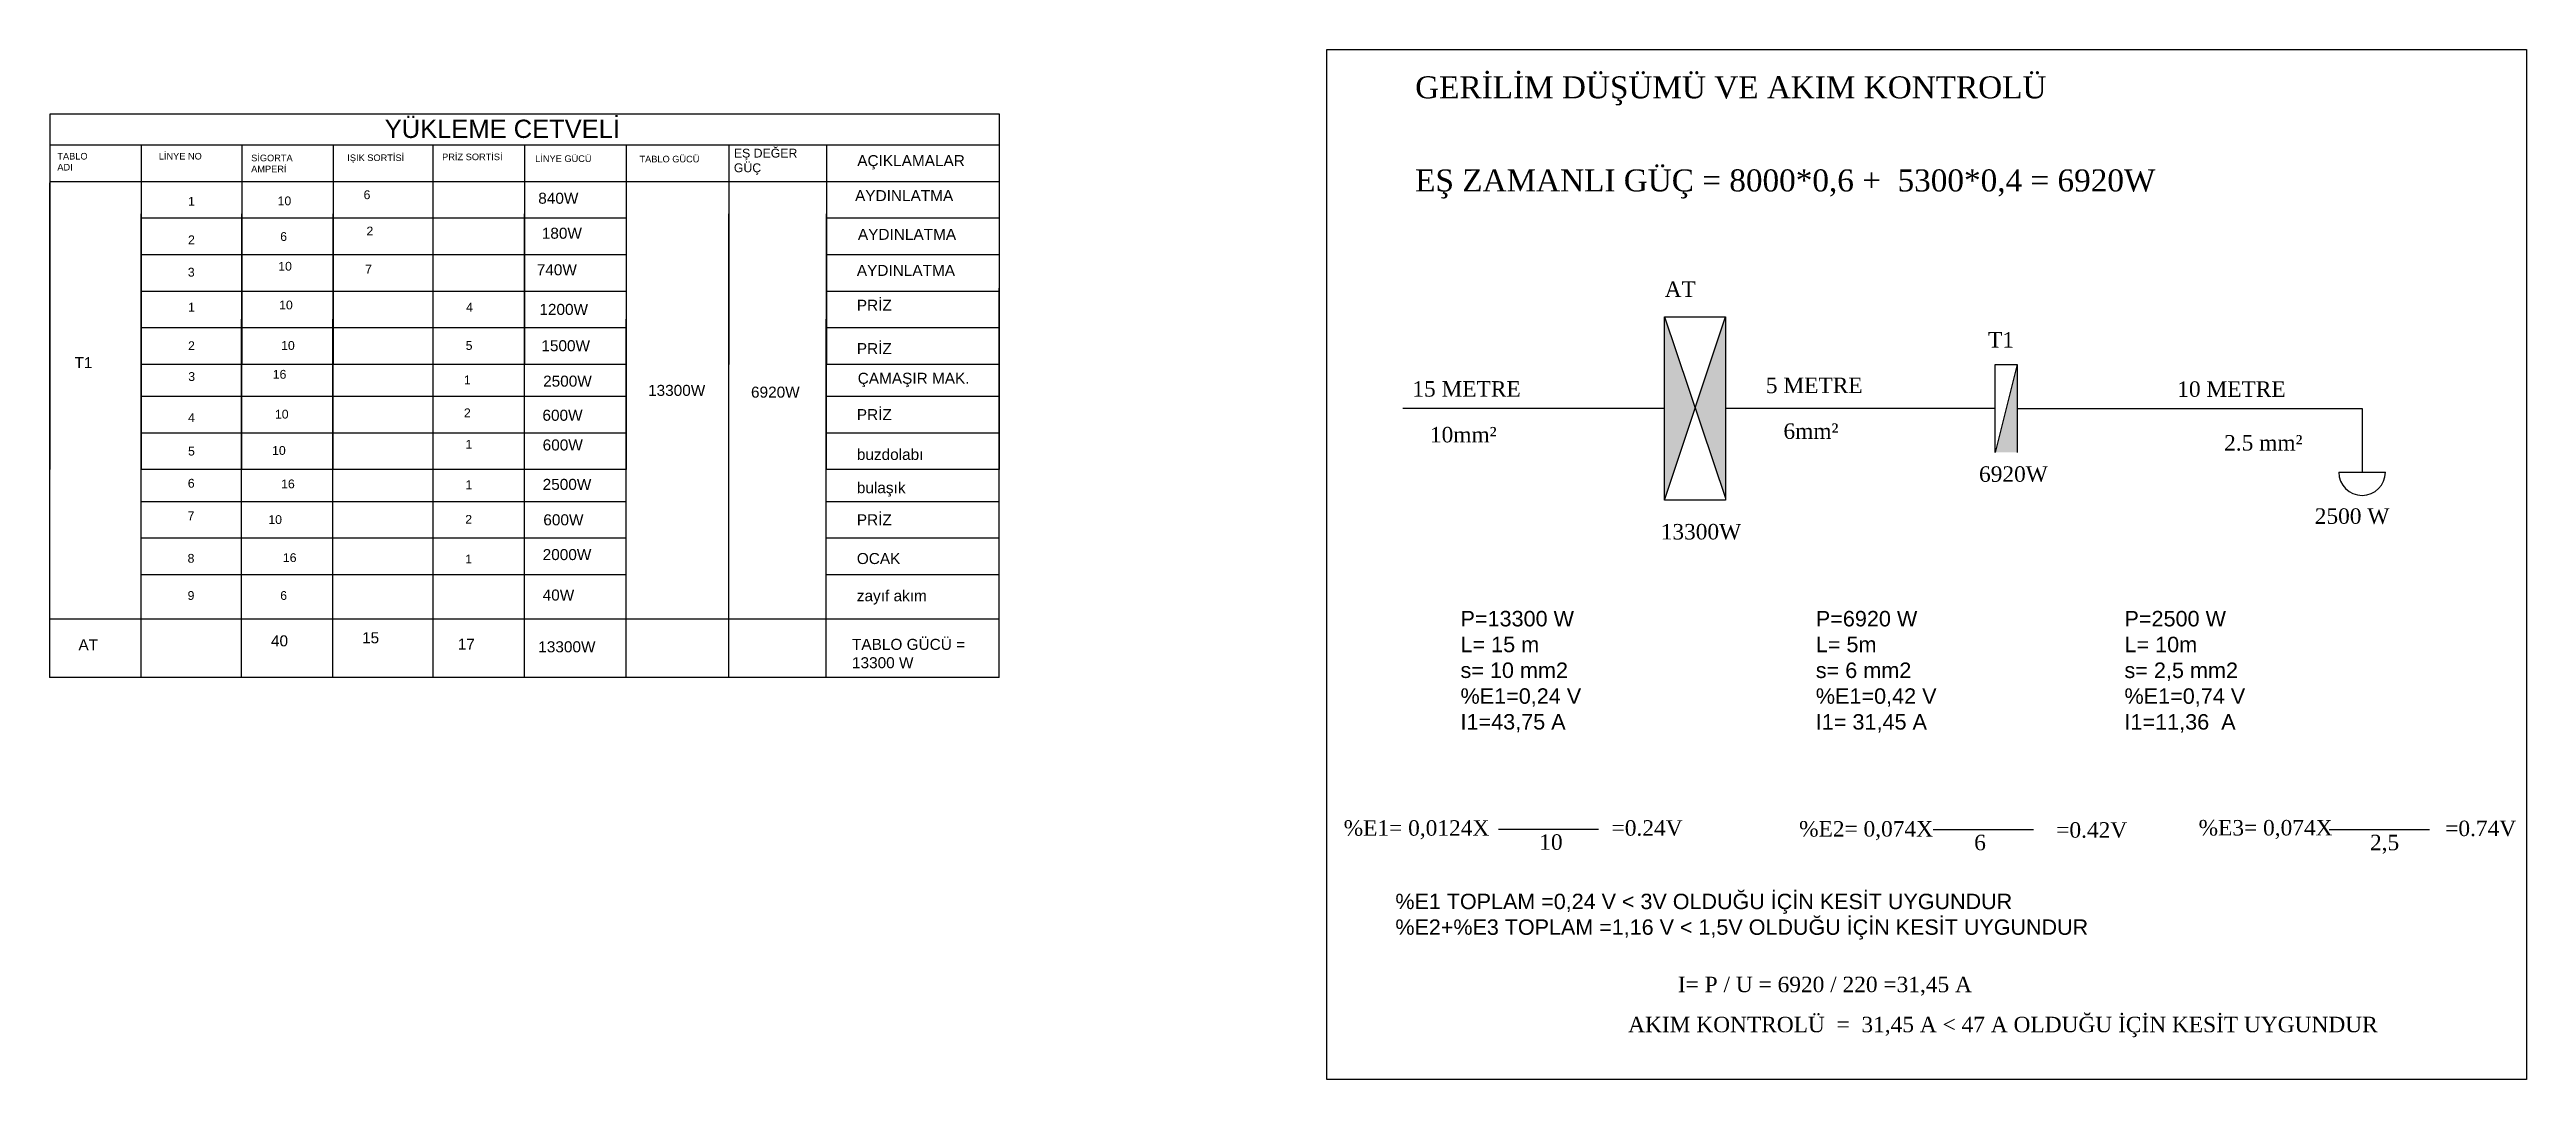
# Model space of a CAD drawing. Header units: millimetres. Extents: x 1527 to 1731, y 654 to 738.
# Drawn here: x 1566 to 1678.6, y 653.5 to 700.3 of the extents above; entities that cross this region are included whole.
import ezdxf

# ---------------------------------------------------------------- set-up
doc = ezdxf.new("R2010")
doc.units = ezdxf.units.MM
doc.layers.add('semboller', color=7, linetype='Continuous')
doc.styles.add('Annotative', font='arial.ttf')
doc.styles.get("Standard").update_dxf_attribs({"font": 'arial.ttf'})

msp = doc.modelspace()

# ---------------------------------------------------------------- texts
at = {"attachment_point": 1}
for s, width, gutter_width, heights, insert, char_height in [('{\\fTimes New Roman|b0|i0|c162|p18;GERİLİM DÜŞÜMÜ VE AKIM KONTROLÜ}', 42.4612, 0.879, [0.732], (1628.11, 699.12), 1), ('{\\fTimes New Roman|b0|i0|c162|p18;EŞ ZAMANLI GÜÇ = 8000*0,6 +  5300*0,4 = 6920W}', 42.4612, 0.879, [1.75], (1628.11, 694.89), 1), ('{\\fTimes New Roman|b0|i0|c162|p18;AT}', 6.6355, 0.879, [0], (1639.45, 689.8), 0.7034), ('{\\fTimes New Roman|b0|i0|c162|p18;T1\\fMS Shell Dlg 2|b0|i0|c162|p0;\\H0.70833x;\\P\\fTimes New Roman|b0|i0|c162|p18;\\H1.41177x;    }', 6.6355, 0.879, [0], (1654.15, 687.5), 0.7034), ('{\\fTimes New Roman|b0|i0|c162|p18;15 METRE    }', 6.6355, 0.879, [0], (1627.98, 685.27), 0.7034), ('{\\fTimes New Roman|b0|i0|c162|p18;5 METRE    }', 6.6355, 0.879, [0], (1644.05, 685.43), 0.7034), ('{\\fTimes New Roman|b0|i0|c162|p18;10 METRE    }', 6.6355, 0.879, [0], (1662.75, 685.26), 0.7034), ('{\\fTimes New Roman|b0|i0|c162|p18;10mm²\\fMS Shell Dlg 2|b0|i0|c162|p0;\\H0.70833x;\\P\\fTimes New Roman|b0|i0|c162|p18;\\H1.41177x;    }', 6.6355, 0.879, [0], (1628.78, 683.19), 0.7034), ('{\\fTimes New Roman|b0|i0|c162|p18;6mm²\\fMS Shell Dlg 2|b0|i0|c162|p0;\\H0.70833x;\\P\\fTimes New Roman|b0|i0|c162|p18;\\H1.41177x;    }', 6.6355, 0.879, [0], (1644.85, 683.35), 0.7034), ('{\\fTimes New Roman|b0|i0|c162|p18;2.5 mm²\\fMS Shell Dlg 2|b0|i0|c162|p0;\\H0.70833x;\\P\\fTimes New Roman|b0|i0|c162|p18;\\H1.41177x;    }', 6.6355, 0.879, [0], (1664.88, 682.82), 0.7034), ('{\\fTimes New Roman|b0|i0|c162|p18;6920W    }', 6.6355, 0.879, [0], (1653.74, 681.4), 0.7034), ('{\\fTimes New Roman|b0|i0|c162|p18;2500 W  }', 6.6355, 0.879, [0], (1669, 679.49), 0.7034), ('{\\fTimes New Roman|b0|i0|c162|p18;13300W    }', 6.6355, 0.879, [0], (1639.27, 678.78), 0.7034), ('P=13300 W\\PL= 15 m\\Ps= 10 mm2\\P%E1=0,24 V\\PI1=43,75 A', 7.403, 10.59, [0], (1630.17, 674.83), 0.703), ('P=6920 W\\PL= 5m\\Ps= 6 mm2\\P%E1=0,42 V\\PI1= 31,45 A', 7.403, 10.59, [0], (1646.32, 674.83), 0.7034), ('P=2500 W\\PL= 10m\\Ps= 2,5 mm2\\P%E1=0,74 V\\PI1=11,36  A', 7.403, 10.59, [0], (1660.35, 674.83), 0.7034), ('{\\fTimes New Roman|b0|i0|c162|p18;%E1= 0,0124X   }', 6.6355, 0.879, [0], (1624.86, 665.32), 0.7034), ('{\\fTimes New Roman|b0|i0|c162|p18;10}', 1.8835, 0.879, [0], (1633.75, 664.68), 0.7034), ('{\\fTimes New Roman|b0|i0|c162|p18;=0.24V   }', 6.6355, 0.879, [0], (1637.04, 665.32), 0.7034), ('{\\fTimes New Roman|b0|i0|c162|p18;%E2= 0,074X   }', 6.6355, 0.879, [0], (1645.56, 665.28), 0.7034), ('{\\fTimes New Roman|b0|i0|c162|p18;6}', 1.8835, 0.879, [0], (1653.52, 664.66), 0.7034), ('{\\fTimes New Roman|b0|i0|c162|p18;=0.42V   }', 6.6355, 0.879, [0], (1657.25, 665.23), 0.7034), ('{\\fTimes New Roman|b0|i0|c162|p18;%E3= 0,074X   }', 6.6355, 0.879, [0], (1663.72, 665.33), 0.7034), ('{\\fTimes New Roman|b0|i0|c162|p18;2,5}', 1.8835, 0.879, [0], (1671.51, 664.66), 0.7034), ('{\\fTimes New Roman|b0|i0|c162|p18;=0.74V   }', 6.6355, 0.879, [0], (1674.93, 665.3), 0.7034), ('%E1 TOPLAM =0,24 V < 3V OLDUĞU İÇİN KESİT UYGUNDUR\\P%E2+%E3 TOPLAM =1,16 V < 1,5V OLDUĞU İÇİN KESİT UYGUNDUR', 85.2262, 10.59, [5.66], (1627.21, 661.98), 0.7), ('{\\fTimes New Roman|b0|i0|c162|p18;I= P / U = 6920 / 220 =31,45 A}', 18.1361, 0.879, [0], (1640.05, 658.21), 0.7034), ('{\\fTimes New Roman|b0|i0|c162|p18;AKIM KONTROLÜ  =  31,45 A < 47 A OLDUĞU İÇİN KESİT UYGUNDUR}', 35.1715, 0.879, [0], (1637.79, 656.39), 0.7034)]:
    msp.add_mtext_dynamic_manual_height_columns(s, width=width, gutter_width=gutter_width, heights=heights, dxfattribs=dict(at, insert=insert, char_height=char_height))
at = {"insert": (1597.92, 685.02), "char_height": 0.5, "width": 4.576, "attachment_point": 1}
msp.add_mtext('6920W', dxfattribs=at)
at = {"char_height": 0.5, "attachment_point": 1, "style": 'Annotative'}
for s, insert in [('buzdolabı', (1602.73, 682.19)), ('bulaşık', (1602.73, 680.68))]:
    msp.add_mtext_dynamic_manual_height_columns(s, width=1.1932, gutter_width=10.59, heights=[0.664], dxfattribs=dict(at, insert=insert))
for s, insert, width in [('OCAK', (1602.73, 677.46), 1.1932), ('zayıf akım', (1602.73, 675.77), 4.7876)]:
    msp.add_mtext(s, dxfattribs=dict(at, insert=insert, width=width))
at = {"layer": 'semboller', "attachment_point": 1}
for s, width, heights, insert, char_height in [('YÜKLEME CETVELİ', 17.3463, [0], (1581.27, 697.15), 0.83), ('EŞ DEĞER \\PGÜÇ', 3.0253, [3.27], (1597.14, 695.83), 0.4), ('TABLO ADI', 0.249, [0], (1566.39, 695.64), 0.3), ('LİNYE NO', 2.1068, [1.3], (1571, 695.64), 0.3), ('SİGORTA AMPERİ', 1.661, [1.22], (1575.2, 695.56), 0.3), ('IŞIK SORTİSİ', 3.6365, [0], (1579.57, 695.57), 0.3), ('PRİZ SORTİSİ', 3.6365, [0], (1583.88, 695.61), 0.3), ('LİNYE GÜCÜ', 3.6365, [0], (1588.11, 695.53), 0.3), ('TABLO GÜCÜ', 3.6365, [0], (1592.85, 695.51), 0.3), ('AÇIKLAMALAR', 3.6365, [0], (1602.75, 695.54), 0.5), ('1', 1.1257, [1.25], (1572.33, 693.64), 0.4), ('10', 1.1257, [1.25], (1576.4, 693.66), 0.4), ('6', 1.1257, [1.25], (1580.31, 693.94), 0.4), ('840W', 3.6365, [0], (1588.25, 693.83), 0.5), ('AYDINLATMA', 3.6365, [0], (1602.65, 693.95), 0.5), ('2', 1.1257, [1.25], (1572.33, 691.89), 0.4), ('6', 1.1257, [1.25], (1576.52, 692.04), 0.4), ('2', 1.1257, [1.25], (1580.44, 692.29), 0.4), ('180W', 3.6365, [0], (1588.41, 692.24), 0.5), ('AYDINLATMA', 3.6365, [0], (1602.78, 692.19), 0.5), ('3', 1.1257, [1.25], (1572.32, 690.42), 0.4), ('10', 1.1257, [1.25], (1576.43, 690.69), 0.4), ('7', 1.1257, [1.25], (1580.38, 690.56), 0.4), ('740W', 3.6365, [0], (1588.18, 690.58), 0.5), ('AYDINLATMA', 3.6365, [0], (1602.73, 690.55), 0.5), ('PRİZ', 3.6365, [0], (1602.73, 688.97), 0.5), ('1', 1.1257, [1.25], (1572.33, 688.83), 0.4), ('10', 1.1257, [1.25], (1576.47, 688.93), 0.4), ('4', 1.1257, [1.25], (1584.97, 688.83), 0.4), ('1200W', 3.6365, [0], (1588.3, 688.78), 0.5), ('2', 1.1257, [1.25], (1572.33, 687.08), 0.4), ('10', 1.1257, [1.25], (1576.56, 687.09), 0.4), ('5', 1.1257, [1.25], (1584.95, 687.09), 0.4), ('1500W', 3.6365, [0], (1588.39, 687.13), 0.5), ('PRİZ', 3.6365, [0], (1602.73, 687), 0.5), ('T1', 1.1257, [1.25], (1567.17, 686.36), 0.5), ('3', 1.1257, [1.25], (1572.34, 685.68), 0.4), ('16', 1.1257, [1.25], (1576.18, 685.78), 0.4), ('1', 1.1257, [1.25], (1584.87, 685.53), 0.4), ('2500W', 3.6365, [0], (1588.47, 685.52), 0.5), ('13300W', 3.6365, [0], (1593.24, 685.1), 0.5), ('ÇAMAŞIR MAK.', 6.0994, [0], (1602.77, 685.65), 0.5), ('4', 1.1257, [1.25], (1572.33, 683.81), 0.4), ('10', 1.1257, [1.25], (1576.28, 683.97), 0.4), ('2', 1.1257, [1.25], (1584.87, 684.03), 0.4), ('600W', 3.6365, [0], (1588.44, 683.97), 0.5), ('PRİZ', 3.6365, [0], (1602.73, 684), 0.5), ('5', 1.1257, [1.25], (1572.33, 682.29), 0.4), ('10', 1.1257, [1.25], (1576.15, 682.32), 0.4), ('1', 1.1257, [1.25], (1584.94, 682.6), 0.4), ('600W', 3.6365, [0], (1588.45, 682.62), 0.5), ('6', 1.1257, [1.25], (1572.32, 680.83), 0.4), ('16', 1.1257, [1.25], (1576.56, 680.8), 0.4), ('1', 1.1257, [1.25], (1584.94, 680.76), 0.4), ('2500W', 3.6365, [0], (1588.45, 680.83), 0.5), ('7', 1.1257, [1.25], (1572.31, 679.35), 0.4), ('10', 1.1257, [1.25], (1575.98, 679.18), 0.4), ('2', 1.1257, [1.25], (1584.93, 679.19), 0.4), ('600W', 3.6365, [0], (1588.48, 679.22), 0.5), ('PRİZ', 3.6365, [0], (1602.73, 679.22), 0.5), ('8', 1.1257, [1.25], (1572.31, 677.42), 0.4), ('16', 1.1257, [1.25], (1576.64, 677.45), 0.4), ('1', 1.1257, [1.25], (1584.93, 677.39), 0.4), ('2000W', 3.6365, [0], (1588.45, 677.64), 0.5), ('9', 1.1257, [1.25], (1572.31, 675.73), 0.4), ('6', 1.1257, [1.25], (1576.52, 675.73), 0.4), ('40W', 3.6365, [0], (1588.45, 675.8), 0.5), ('AT', 1.1257, [1.25], (1567.35, 673.54), 0.5), ('40', 1.1257, [1.25], (1576.1, 673.72), 0.5), ('15', 1.1257, [1.25], (1580.24, 673.86), 0.5), ('17', 3.6365, [0], (1584.59, 673.57), 0.5), ('13300W', 3.6365, [0], (1588.25, 673.45), 0.5), ('TABLO GÜCÜ = 13300 W', 5.4362, [0], (1602.51, 673.56), 0.5)]:
    msp.add_mtext_dynamic_manual_height_columns(s, width=width, gutter_width=0.083, heights=heights, dxfattribs=dict(at, insert=insert, char_height=char_height))

# ---------------------------------------------------------------- hatches: boundary and pattern name
h = msp.add_hatch(color=256)
h.paths.add_polyline_path([(1639.44, 688.19), (1639.44, 679.86), (1640.83, 684.05)])
h.paths.add_polyline_path([(1640.83, 684.05), (1642.21, 679.96), (1642.21, 688.19), (1642.21, 688.19)])
msp.add_hatch(color=256).paths.add_polyline_path([(1640.83, 684.05), (1642.21, 679.96), (1642.21, 688.19), (1642.21, 688.19)])
h = msp.add_hatch(color=256)
h.dxf.hatch_style = 1
h.paths.add_polyline_path([(1655.47, 686.03), (1654.47, 682.03), (1655.47, 682.03)])

# ---------------------------------------------------------------- linework, layer by layer
for p, q in [((1592.25, 697.42), (1592.25, 697.4)), ((1596.91, 697.42), (1596.91, 697.4)), ((1592.25, 695.99), (1592.25, 686.03)), ((1596.91, 695.99), (1596.91, 686.03)), ((1592.24, 692.87), (1592.24, 681.25)), ((1592.24, 692.87), (1592.24, 681.25)), ((1596.9, 692.87), (1596.9, 681.25)), ((1596.9, 692.87), (1596.9, 681.25)), ((1592.23, 688.09), (1592.23, 676.47)), ((1596.89, 688.09), (1596.89, 676.47)), ((1639.44, 679.86), (1642.21, 688.19)), ((1639.44, 688.19), (1642.21, 679.96)), ((1587.64, 686.03), (1570.18, 686.03)), ((1592.25, 686.03), (1587.64, 686.03)), ((1592.23, 686.08), (1592.23, 674.46)), ((1596.89, 686.08), (1596.89, 674.46)), ((1596.91, 686.03), (1596.89, 686.03)), ((1609.22, 686.03), (1601.34, 686.03)), ((1654.47, 684.03), (1654.47, 686.03)), ((1654.47, 686.03), (1655.47, 686.03)), ((1655.47, 686.03), (1654.47, 682.03)), ((1655.47, 686.03), (1655.47, 682.03)), ((1592.23, 683.42), (1592.23, 671.8)), ((1596.89, 683.42), (1596.89, 671.8)), ((1639.44, 684.03), (1627.55, 684.03)), ((1654.47, 684.03), (1642.21, 684.03)), ((1654.47, 682.03), (1654.47, 684.03)), ((1655.47, 684.02), (1671.15, 684.02)), ((1671.15, 684.02), (1671.15, 681.14)), ((1587.62, 681.25), (1570.18, 681.25)), ((1587.63, 681.25), (1570.18, 681.25)), ((1592.24, 681.25), (1587.62, 681.25)), ((1592.24, 681.25), (1587.63, 681.25)), ((1596.9, 681.25), (1596.89, 681.25)), ((1596.9, 681.25), (1596.89, 681.25)), ((1609.21, 681.25), (1601.34, 681.25)), ((1609.21, 681.25), (1601.34, 681.25)), ((1670.1, 681.14), (1671.15, 681.14)), ((1671.15, 681.14), (1672.21, 681.14)), ((1587.62, 676.47), (1570.18, 676.47)), ((1592.23, 676.47), (1587.62, 676.47)), ((1609.2, 676.47), (1601.34, 676.47)), ((1587.62, 674.46), (1566.03, 674.46)), ((1609.2, 674.46), (1587.62, 674.46)), ((1587.62, 671.8), (1566.03, 671.8)), ((1609.2, 671.8), (1587.62, 671.8)), ((1631.89, 664.92), (1636.45, 664.92)), ((1651.65, 664.9), (1656.22, 664.9)), ((1669.65, 664.9), (1674.21, 664.9))]:
    msp.add_line(p, q)
for points in [[(1624.09, 700.34), (1678.62, 700.34), (1678.62, 653.54), (1624.09, 653.54)], [(1639.44, 679.86), (1639.44, 688.19), (1642.21, 688.19), (1642.21, 679.86)]]:
    msp.add_lwpolyline(points, close=True)
msp.add_arc((1671.15, 681.14), 1.06, 180, 0)
at = {"layer": 'semboller'}
for p, q in [((1609.22, 697.4), (1566.05, 697.4)), ((1566.05, 697.4), (1566.05, 686.03)), ((1583.48, 697.4), (1583.48, 697.42)), ((1587.64, 697.4), (1587.64, 697.42)), ((1609.22, 686.03), (1609.22, 697.4)), ((1587.64, 695.99), (1566.05, 695.99)), ((1570.2, 695.99), (1570.2, 686.03)), ((1574.77, 695.99), (1574.77, 686.03)), ((1578.92, 695.99), (1578.92, 686.03)), ((1583.48, 686.03), (1583.48, 695.99)), ((1587.64, 686.03), (1587.64, 695.99)), ((1609.22, 695.99), (1587.64, 695.99)), ((1601.36, 686.03), (1601.36, 695.99)), ((1566.04, 694.28), (1566.04, 681.25)), ((1587.64, 694.33), (1566.05, 694.33)), ((1566.05, 694.28), (1566.05, 681.25)), ((1609.22, 694.33), (1587.64, 694.33)), ((1609.21, 681.25), (1609.21, 694.28)), ((1609.21, 681.25), (1609.21, 694.28)), ((1570.19, 692.87), (1570.19, 681.25)), ((1570.2, 692.87), (1570.2, 681.25)), ((1587.64, 692.67), (1570.2, 692.67)), ((1574.76, 692.87), (1574.76, 681.25)), ((1574.76, 692.87), (1574.76, 681.25)), ((1578.91, 692.87), (1578.91, 681.25)), ((1578.91, 692.87), (1578.91, 681.25)), ((1583.47, 681.25), (1583.47, 692.87)), ((1583.48, 681.25), (1583.48, 692.87)), ((1587.62, 681.25), (1587.62, 692.87)), ((1587.63, 681.25), (1587.63, 692.87)), ((1592.25, 692.67), (1587.64, 692.67)), ((1601.35, 681.25), (1601.35, 692.87)), ((1601.35, 681.25), (1601.35, 692.87)), ((1609.22, 692.67), (1601.36, 692.67)), ((1587.64, 691.01), (1570.2, 691.01)), ((1592.25, 691.01), (1587.64, 691.01)), ((1609.22, 691.01), (1601.36, 691.01)), ((1566.03, 689.5), (1566.03, 676.47)), ((1587.64, 689.35), (1570.2, 689.35)), ((1592.25, 689.35), (1587.64, 689.35)), ((1609.22, 689.35), (1601.36, 689.35)), ((1609.2, 676.47), (1609.2, 689.5)), ((1570.18, 688.09), (1570.18, 676.47)), ((1574.75, 688.09), (1574.75, 676.47)), ((1578.9, 688.09), (1578.9, 676.47)), ((1583.47, 676.47), (1583.47, 688.09)), ((1587.62, 676.47), (1587.62, 688.09)), ((1601.34, 676.47), (1601.34, 688.09)), ((1566.03, 687.49), (1566.03, 674.46)), ((1587.64, 687.69), (1570.2, 687.69)), ((1592.25, 687.69), (1587.64, 687.69)), ((1609.22, 687.69), (1601.36, 687.69)), ((1609.2, 674.46), (1609.2, 687.49)), ((1570.18, 686.08), (1570.18, 674.46)), ((1587.64, 686.03), (1570.2, 686.03)), ((1574.75, 686.08), (1574.75, 674.46)), ((1578.9, 686.08), (1578.9, 674.46)), ((1583.47, 674.46), (1583.47, 686.08)), ((1587.62, 674.46), (1587.62, 686.08)), ((1592.25, 686.03), (1587.64, 686.03)), ((1601.34, 674.46), (1601.34, 686.08)), ((1609.22, 686.03), (1601.36, 686.03)), ((1566.03, 684.83), (1566.03, 671.8)), ((1587.62, 684.57), (1570.19, 684.57)), ((1592.24, 684.57), (1587.62, 684.57)), ((1609.21, 684.57), (1601.35, 684.57)), ((1609.2, 671.8), (1609.2, 684.83)), ((1570.18, 683.42), (1570.18, 671.8)), ((1574.75, 683.42), (1574.75, 671.8)), ((1578.9, 683.42), (1578.9, 671.8)), ((1583.47, 671.8), (1583.47, 683.42)), ((1587.62, 671.8), (1587.62, 683.42)), ((1601.34, 671.8), (1601.34, 683.42)), ((1587.62, 682.91), (1570.19, 682.91)), ((1592.24, 682.91), (1587.62, 682.91)), ((1609.21, 682.91), (1601.35, 682.91)), ((1587.62, 679.79), (1570.18, 679.79)), ((1592.23, 679.79), (1587.62, 679.79)), ((1609.2, 679.79), (1601.34, 679.79)), ((1587.62, 678.13), (1570.18, 678.13)), ((1592.23, 678.13), (1587.62, 678.13)), ((1609.2, 678.13), (1601.34, 678.13))]:
    msp.add_line(p, q, dxfattribs=at)

msp.set_redraw_order([(e.dxf.handle, doc.entitydb.next_handle()) for e in msp.query("TEXT MTEXT ATTDEF DIMENSION ARC_DIMENSION")])  # texts and dimensions are drawn at this point

doc.saveas('drawing.dxf')
